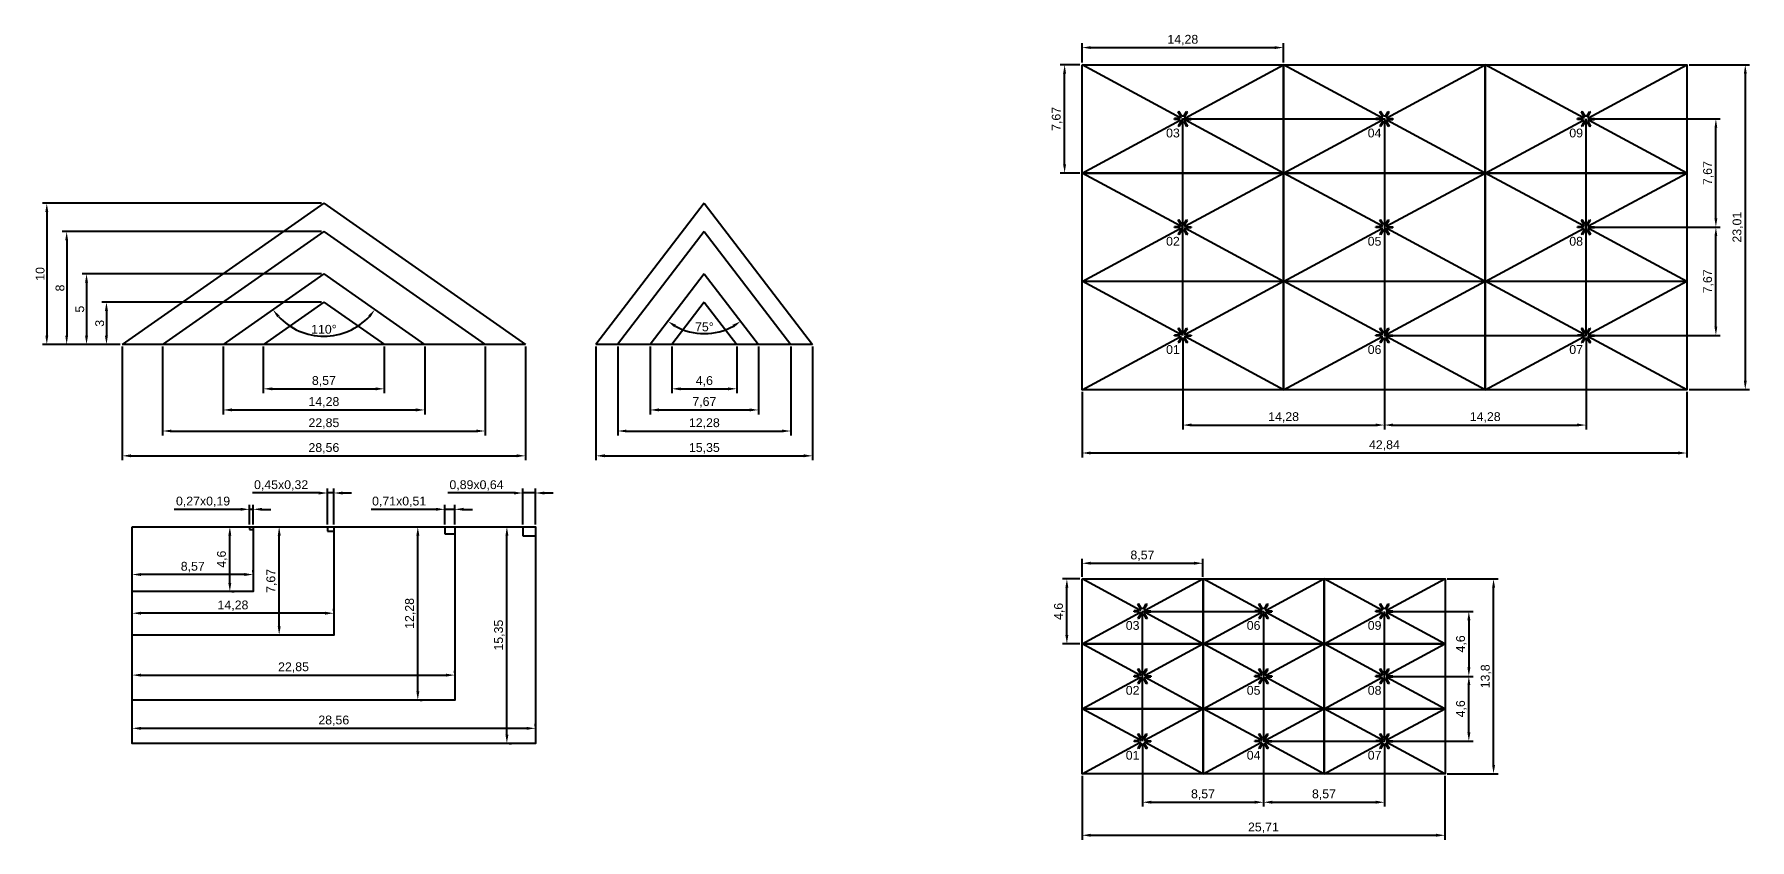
# Model space of a CAD drawing. Header units: millimetres. Extents: x 3155 to 3277, y 2327 to 2384.
import ezdxf

# ---------------------------------------------------------------- set-up
doc = ezdxf.new("R2010")
doc.units = ezdxf.units.MM
doc.styles.add('Annotative', font='arial.ttf')
doc.styles.get("Standard").update_dxf_attribs({"font": 'arial.ttf'})
doc.dimstyles.new('Annotative', dxfattribs={"dimscale": 0, "dimtxt": 2.5, "dimasz": 2.5, "dimexe": 1.25, "dimexo": 0.625, "dimtad": 1, "dimtxsty": 'Standard', "dimcen": 2.5, "dimadec": 0, "dimazin": 0, "dimtfac": 1, "dimtmove": 0, "dimatfit": 3, "dimfxl": 1, "dimarcsym": 0})

msp = doc.modelspace()

# ---------------------------------------------------------------- texts
at = {"char_height": 0.625, "attachment_point": 6, "style": 'Annotative'}
for s, insert in [('03', (3236.597, 2376.946)), ('04', (3250.877, 2376.946)), ('09', (3265.157, 2376.946)), ('02', (3236.597, 2369.276)), ('05', (3250.877, 2369.276)), ('08', (3265.157, 2369.276)), ('01', (3236.597, 2361.606)), ('06', (3250.877, 2361.606)), ('07', (3265.157, 2361.606)), ('03', (3233.741, 2342.064)), ('06', (3242.311, 2342.064)), ('09', (3250.881, 2342.064)), ('02', (3233.741, 2337.464)), ('05', (3242.311, 2337.464)), ('08', (3250.881, 2337.464)), ('01', (3233.741, 2332.864)), ('04', (3242.311, 2332.864)), ('07', (3250.881, 2332.864))]:
    msp.add_mtext_dynamic_manual_height_columns(s, width=0.8146, gutter_width=3.125, heights=[0], dxfattribs=dict(at, insert=insert))

# ---------------------------------------------------------------- blocks, each defined once
blk = doc.blocks.new('*D1')
at = {"color": 0, "lineweight": -2, "transparency": 16777216}
blk.add_arc((3175.97, 2366.97), 4.41, 223.1265, 316.8735, dxfattribs=at)
at = {"color": 0, "transparency": 16777216}
for points in [[(3172.67, 2363.89), (3172.83, 2364.02), (3172.35, 2364.44)], [(3179.11, 2364.02), (3179.27, 2363.89), (3179.58, 2364.44)]]:
    blk.add_solid(points, dxfattribs=at)
at = {"layer": 'Defpoints', "color": 0, "transparency": 16777216}
for p in [(3175.97, 2366.97), (3175.97, 2366.97), (3174.58, 2362.79), (3168.83, 2361.97), (3183.11, 2361.97)]:
    blk.add_point(p, dxfattribs=at)
at = {"color": 0, "transparency": 16777216, "insert": (3175.97, 2363.04), "char_height": 0.625, "attachment_point": 5}
blk.add_mtext('110°', dxfattribs=at)
blk = doc.blocks.new('*D2')
at = {"color": 0, "lineweight": -2, "transparency": 16777216}
blk.add_arc((3202.92, 2366.97), 4.23, 240.9644, 299.0356, dxfattribs=at)
at = {"color": 0, "transparency": 16777216}
for points in [[(3200.8, 2363.18), (3200.92, 2363.36), (3200.34, 2363.61)], [(3204.91, 2363.36), (3205.03, 2363.18), (3205.49, 2363.61)]]:
    blk.add_solid(points, dxfattribs=at)
at = {"layer": 'Defpoints', "color": 0, "transparency": 16777216}
for p in [(3202.92, 2366.97), (3202.92, 2366.97), (3202, 2362.84), (3199.08, 2361.97), (3206.75, 2361.97)]:
    blk.add_point(p, dxfattribs=at)
at = {"color": 0, "transparency": 16777216, "insert": (3202.92, 2363.21), "char_height": 0.625, "attachment_point": 5}
blk.add_mtext('75°', dxfattribs=at)
blk = doc.blocks.new('*D3')
at = {"color": 0, "lineweight": -2, "transparency": 16777216}
for p, q in [((3175.81, 2366.97), (3158.85, 2366.97)), ((3159.16, 2366.35), (3159.16, 2362.6)), ((3161.53, 2361.97), (3158.85, 2361.97))]:
    blk.add_line(p, q, dxfattribs=at)
at = {"color": 0, "transparency": 16777216}
for points in [[(3159.05, 2366.35), (3159.26, 2366.35), (3159.16, 2366.97)], [(3159.05, 2362.6), (3159.26, 2362.6), (3159.16, 2361.97)]]:
    blk.add_solid(points, dxfattribs=at)
at = {"layer": 'Defpoints', "color": 0, "transparency": 16777216}
for p in [(3175.97, 2366.97), (3159.16, 2361.97), (3161.69, 2361.97)]:
    blk.add_point(p, dxfattribs=at)
at = {"color": 0, "transparency": 16777216, "insert": (3158.68, 2364.47), "char_height": 0.625, "attachment_point": 5, "rotation": 90}
blk.add_mtext('5', dxfattribs=at)
blk = doc.blocks.new('*D4')
at = {"color": 0, "lineweight": -2, "transparency": 16777216}
for p, q in [((3175.81, 2369.97), (3157.44, 2369.97)), ((3157.75, 2369.35), (3157.75, 2362.6)), ((3161.53, 2361.97), (3157.44, 2361.97))]:
    blk.add_line(p, q, dxfattribs=at)
at = {"color": 0, "transparency": 16777216}
for points in [[(3157.65, 2369.35), (3157.85, 2369.35), (3157.75, 2369.97)], [(3157.65, 2362.6), (3157.85, 2362.6), (3157.75, 2361.97)]]:
    blk.add_solid(points, dxfattribs=at)
at = {"layer": 'Defpoints', "color": 0, "transparency": 16777216}
for p in [(3175.97, 2369.97), (3157.75, 2361.97), (3161.69, 2361.97)]:
    blk.add_point(p, dxfattribs=at)
at = {"color": 0, "transparency": 16777216, "insert": (3157.28, 2365.97), "char_height": 0.625, "attachment_point": 5, "rotation": 90}
blk.add_mtext('8', dxfattribs=at)
blk = doc.blocks.new('*D5')
at = {"color": 0, "lineweight": -2, "transparency": 16777216}
for p, q in [((3175.81, 2371.97), (3156.03, 2371.97)), ((3156.34, 2371.35), (3156.34, 2362.6)), ((3161.53, 2361.97), (3156.03, 2361.97))]:
    blk.add_line(p, q, dxfattribs=at)
at = {"color": 0, "transparency": 16777216}
for points in [[(3156.24, 2371.35), (3156.45, 2371.35), (3156.34, 2371.97)], [(3156.24, 2362.6), (3156.45, 2362.6), (3156.34, 2361.97)]]:
    blk.add_solid(points, dxfattribs=at)
at = {"layer": 'Defpoints', "color": 0, "transparency": 16777216}
for p in [(3175.97, 2371.97), (3156.34, 2361.97), (3161.69, 2361.97)]:
    blk.add_point(p, dxfattribs=at)
at = {"color": 0, "transparency": 16777216, "insert": (3155.87, 2366.97), "char_height": 0.625, "attachment_point": 5, "rotation": 90}
blk.add_mtext('10', dxfattribs=at)
blk = doc.blocks.new('*D6')
at = {"color": 0, "lineweight": -2, "transparency": 16777216}
for p, q in [((3168.83, 2361.82), (3168.83, 2357.02)), ((3183.11, 2361.82), (3183.11, 2357.02)), ((3169.45, 2357.33), (3182.48, 2357.33))]:
    blk.add_line(p, q, dxfattribs=at)
at = {"color": 0, "transparency": 16777216}
for points in [[(3169.45, 2357.44), (3169.45, 2357.23), (3168.83, 2357.33)], [(3182.48, 2357.44), (3182.48, 2357.23), (3183.11, 2357.33)]]:
    blk.add_solid(points, dxfattribs=at)
at = {"layer": 'Defpoints', "color": 0, "transparency": 16777216}
for p in [(3168.83, 2361.97), (3183.11, 2361.97), (3183.11, 2357.33)]:
    blk.add_point(p, dxfattribs=at)
at = {"color": 0, "transparency": 16777216, "insert": (3175.97, 2357.87), "char_height": 0.625, "attachment_point": 5}
blk.add_mtext('14,28', dxfattribs=at)
blk = doc.blocks.new('*D7')
at = {"color": 0, "lineweight": -2, "transparency": 16777216}
for p, q in [((3164.54, 2361.82), (3164.54, 2355.53)), ((3187.39, 2361.82), (3187.39, 2355.53)), ((3165.17, 2355.84), (3186.77, 2355.84))]:
    blk.add_line(p, q, dxfattribs=at)
at = {"color": 0, "transparency": 16777216}
for points in [[(3165.17, 2355.94), (3165.17, 2355.74), (3164.54, 2355.84)], [(3186.77, 2355.94), (3186.77, 2355.74), (3187.39, 2355.84)]]:
    blk.add_solid(points, dxfattribs=at)
at = {"layer": 'Defpoints', "color": 0, "transparency": 16777216}
for p in [(3164.54, 2361.97), (3187.39, 2361.97), (3187.39, 2355.84)]:
    blk.add_point(p, dxfattribs=at)
at = {"color": 0, "transparency": 16777216, "insert": (3175.97, 2356.37), "char_height": 0.625, "attachment_point": 5}
blk.add_mtext('22,85', dxfattribs=at)
blk = doc.blocks.new('*D8')
at = {"color": 0, "lineweight": -2, "transparency": 16777216}
for p, q in [((3161.69, 2361.82), (3161.69, 2353.77)), ((3190.25, 2361.82), (3190.25, 2353.77)), ((3162.31, 2354.08), (3189.62, 2354.08))]:
    blk.add_line(p, q, dxfattribs=at)
at = {"color": 0, "transparency": 16777216}
for points in [[(3162.31, 2354.19), (3162.31, 2353.98), (3161.69, 2354.08)], [(3189.62, 2354.19), (3189.62, 2353.98), (3190.25, 2354.08)]]:
    blk.add_solid(points, dxfattribs=at)
at = {"layer": 'Defpoints', "color": 0, "transparency": 16777216}
for p in [(3161.69, 2361.97), (3190.25, 2361.97), (3190.25, 2354.08)]:
    blk.add_point(p, dxfattribs=at)
at = {"color": 0, "transparency": 16777216, "insert": (3175.97, 2354.61), "char_height": 0.625, "attachment_point": 5}
blk.add_mtext('28,56', dxfattribs=at)
blk = doc.blocks.new('*D9')
at = {"color": 0, "lineweight": -2, "transparency": 16777216}
for p, q in [((3199.08, 2361.82), (3199.08, 2357.02)), ((3206.75, 2361.82), (3206.75, 2357.02)), ((3199.7, 2357.33), (3206.13, 2357.33))]:
    blk.add_line(p, q, dxfattribs=at)
at = {"color": 0, "transparency": 16777216}
for points in [[(3199.7, 2357.44), (3199.7, 2357.23), (3199.08, 2357.33)], [(3206.13, 2357.44), (3206.13, 2357.23), (3206.75, 2357.33)]]:
    blk.add_solid(points, dxfattribs=at)
at = {"layer": 'Defpoints', "color": 0, "transparency": 16777216}
for p in [(3199.08, 2361.97), (3206.75, 2361.97), (3206.75, 2357.33)]:
    blk.add_point(p, dxfattribs=at)
at = {"color": 0, "transparency": 16777216, "insert": (3202.92, 2357.87), "char_height": 0.625, "attachment_point": 5}
blk.add_mtext('7,67', dxfattribs=at)
blk = doc.blocks.new('*D10')
at = {"color": 0, "lineweight": -2, "transparency": 16777216}
for p, q in [((3196.78, 2361.82), (3196.78, 2355.53)), ((3209.05, 2361.82), (3209.05, 2355.53)), ((3197.4, 2355.84), (3208.43, 2355.84))]:
    blk.add_line(p, q, dxfattribs=at)
at = {"color": 0, "transparency": 16777216}
for points in [[(3197.4, 2355.94), (3197.4, 2355.74), (3196.78, 2355.84)], [(3208.43, 2355.94), (3208.43, 2355.74), (3209.05, 2355.84)]]:
    blk.add_solid(points, dxfattribs=at)
at = {"layer": 'Defpoints', "color": 0, "transparency": 16777216}
for p in [(3196.78, 2361.97), (3209.05, 2361.97), (3209.05, 2355.84)]:
    blk.add_point(p, dxfattribs=at)
at = {"color": 0, "transparency": 16777216, "insert": (3202.92, 2356.37), "char_height": 0.625, "attachment_point": 5}
blk.add_mtext('12,28', dxfattribs=at)
blk = doc.blocks.new('*D11')
at = {"color": 0, "lineweight": -2, "transparency": 16777216}
for p, q in [((3195.24, 2361.82), (3195.24, 2353.77)), ((3210.59, 2361.82), (3210.59, 2353.77)), ((3195.87, 2354.08), (3209.96, 2354.08))]:
    blk.add_line(p, q, dxfattribs=at)
at = {"color": 0, "transparency": 16777216}
for points in [[(3195.87, 2354.19), (3195.87, 2353.98), (3195.24, 2354.08)], [(3209.96, 2354.19), (3209.96, 2353.98), (3210.59, 2354.08)]]:
    blk.add_solid(points, dxfattribs=at)
at = {"layer": 'Defpoints', "color": 0, "transparency": 16777216}
for p in [(3195.24, 2361.97), (3210.59, 2361.97), (3210.59, 2354.08)]:
    blk.add_point(p, dxfattribs=at)
at = {"color": 0, "transparency": 16777216, "insert": (3202.92, 2354.61), "char_height": 0.625, "attachment_point": 5}
blk.add_mtext('15,35', dxfattribs=at)
blk = doc.blocks.new('*D12')
at = {"color": 0, "lineweight": -2, "transparency": 16777216}
for p, q in [((3162.39, 2343.09), (3162.39, 2343.25)), ((3176.05, 2342.93), (3163.02, 2342.93)), ((3176.67, 2343.09), (3176.67, 2343.25))]:
    blk.add_line(p, q, dxfattribs=at)
at = {"color": 0, "transparency": 16777216}
for points in [[(3163.02, 2343.04), (3163.02, 2342.83), (3162.39, 2342.93)], [(3176.05, 2343.04), (3176.05, 2342.83), (3176.67, 2342.93)]]:
    blk.add_solid(points, dxfattribs=at)
at = {"layer": 'Defpoints', "color": 0, "transparency": 16777216}
for p in [(3162.39, 2342.93), (3162.39, 2342.93), (3176.67, 2342.93)]:
    blk.add_point(p, dxfattribs=at)
at = {"color": 0, "transparency": 16777216, "insert": (3169.53, 2343.46), "char_height": 0.625, "attachment_point": 5}
blk.add_mtext('14,28', dxfattribs=at)
blk = doc.blocks.new('*D13')
at = {"color": 0, "lineweight": -2, "transparency": 16777216}
for p, q in [((3172.96, 2349.06), (3173.12, 2349.06)), ((3172.8, 2342.01), (3172.8, 2348.43)), ((3172.96, 2341.39), (3173.12, 2341.39))]:
    blk.add_line(p, q, dxfattribs=at)
at = {"color": 0, "transparency": 16777216}
for points in [[(3172.7, 2348.43), (3172.91, 2348.43), (3172.8, 2349.06)], [(3172.7, 2342.01), (3172.91, 2342.01), (3172.8, 2341.39)]]:
    blk.add_solid(points, dxfattribs=at)
at = {"layer": 'Defpoints', "color": 0, "transparency": 16777216}
for p in [(3172.8, 2349.06), (3172.8, 2349.06), (3172.8, 2341.39)]:
    blk.add_point(p, dxfattribs=at)
at = {"color": 0, "transparency": 16777216, "insert": (3172.27, 2345.22), "char_height": 0.625, "attachment_point": 5, "rotation": 90}
blk.add_mtext('7,67', dxfattribs=at)
blk = doc.blocks.new('*D14')
at = {"color": 0, "lineweight": -2, "transparency": 16777216}
for p, q in [((3162.39, 2338.71), (3162.39, 2338.86)), ((3163.02, 2338.55), (3184.62, 2338.55)), ((3185.24, 2338.71), (3185.24, 2338.86))]:
    blk.add_line(p, q, dxfattribs=at)
at = {"color": 0, "transparency": 16777216}
for points in [[(3163.02, 2338.65), (3163.02, 2338.44), (3162.39, 2338.55)], [(3184.62, 2338.65), (3184.62, 2338.44), (3185.24, 2338.55)]]:
    blk.add_solid(points, dxfattribs=at)
at = {"layer": 'Defpoints', "color": 0, "transparency": 16777216}
for p in [(3162.39, 2338.55), (3185.24, 2338.55), (3185.24, 2338.55)]:
    blk.add_point(p, dxfattribs=at)
at = {"color": 0, "transparency": 16777216, "insert": (3173.82, 2339.08), "char_height": 0.625, "attachment_point": 5}
blk.add_mtext('22,85', dxfattribs=at)
blk = doc.blocks.new('*D15')
at = {"color": 0, "lineweight": -2, "transparency": 16777216}
for p, q in [((3162.39, 2334.94), (3162.39, 2335.09)), ((3163.02, 2334.78), (3190.33, 2334.78)), ((3190.95, 2334.94), (3190.95, 2335.09))]:
    blk.add_line(p, q, dxfattribs=at)
at = {"color": 0, "transparency": 16777216}
for points in [[(3163.02, 2334.88), (3163.02, 2334.67), (3162.39, 2334.78)], [(3190.33, 2334.88), (3190.33, 2334.67), (3190.95, 2334.78)]]:
    blk.add_solid(points, dxfattribs=at)
at = {"layer": 'Defpoints', "color": 0, "transparency": 16777216}
for p in [(3162.39, 2334.78), (3190.95, 2334.78), (3190.95, 2334.78)]:
    blk.add_point(p, dxfattribs=at)
at = {"color": 0, "transparency": 16777216, "insert": (3176.67, 2335.31), "char_height": 0.625, "attachment_point": 5}
blk.add_mtext('28,56', dxfattribs=at)
blk = doc.blocks.new('*D16')
at = {"color": 0, "lineweight": -2, "transparency": 16777216}
for p, q in [((3189.09, 2349.06), (3189.25, 2349.06)), ((3188.93, 2334.33), (3188.93, 2348.43)), ((3189.09, 2333.71), (3189.25, 2333.71))]:
    blk.add_line(p, q, dxfattribs=at)
at = {"color": 0, "transparency": 16777216}
for points in [[(3188.83, 2348.43), (3189.04, 2348.43), (3188.93, 2349.06)], [(3188.83, 2334.33), (3189.04, 2334.33), (3188.93, 2333.71)]]:
    blk.add_solid(points, dxfattribs=at)
at = {"layer": 'Defpoints', "color": 0, "transparency": 16777216}
for p in [(3188.93, 2349.06), (3188.93, 2349.06), (3188.93, 2333.71)]:
    blk.add_point(p, dxfattribs=at)
at = {"color": 0, "transparency": 16777216, "insert": (3188.4, 2341.38), "char_height": 0.625, "attachment_point": 5, "rotation": 90}
blk.add_mtext('15,35', dxfattribs=at)
blk = doc.blocks.new('*D17')
at = {"color": 0, "lineweight": -2, "transparency": 16777216}
for p, q in [((3182.78, 2349.06), (3182.94, 2349.06)), ((3182.62, 2337.4), (3182.62, 2348.43)), ((3182.78, 2336.78), (3182.94, 2336.78))]:
    blk.add_line(p, q, dxfattribs=at)
at = {"color": 0, "transparency": 16777216}
for points in [[(3182.52, 2348.43), (3182.73, 2348.43), (3182.62, 2349.06)], [(3182.52, 2337.4), (3182.73, 2337.4), (3182.62, 2336.78)]]:
    blk.add_solid(points, dxfattribs=at)
at = {"layer": 'Defpoints', "color": 0, "transparency": 16777216}
for p in [(3182.62, 2349.06), (3182.62, 2349.06), (3182.62, 2336.78)]:
    blk.add_point(p, dxfattribs=at)
at = {"color": 0, "transparency": 16777216, "insert": (3182.09, 2342.92), "char_height": 0.625, "attachment_point": 5, "rotation": 90}
blk.add_mtext('12,28', dxfattribs=at)
blk = doc.blocks.new('*D18')
at = {"color": 0, "lineweight": -2, "transparency": 16777216}
for p, q in [((3175.6, 2351.45), (3170.91, 2351.45)), ((3176.23, 2349.22), (3176.23, 2351.76)), ((3176.67, 2351.45), (3176.23, 2351.45)), ((3176.67, 2349.22), (3176.67, 2351.76)), ((3177.3, 2351.45), (3177.92, 2351.45))]:
    blk.add_line(p, q, dxfattribs=at)
at = {"color": 0, "transparency": 16777216}
for points in [[(3175.6, 2351.55), (3175.6, 2351.34), (3176.23, 2351.45)], [(3177.3, 2351.55), (3177.3, 2351.34), (3176.67, 2351.45)]]:
    blk.add_solid(points, dxfattribs=at)
at = {"layer": 'Defpoints', "color": 0, "transparency": 16777216}
for p in [(3176.23, 2351.45), (3176.23, 2349.06), (3176.67, 2349.06)]:
    blk.add_point(p, dxfattribs=at)
at = {"color": 0, "transparency": 16777216, "insert": (3172.94, 2351.98), "char_height": 0.625, "width": 4.5381, "attachment_point": 5}
blk.add_mtext('0,45x0,32', dxfattribs=at)
blk = doc.blocks.new('*D19')
at = {"color": 0, "lineweight": -2, "transparency": 16777216}
for p, q in [((3183.9, 2350.29), (3179.33, 2350.29)), ((3184.53, 2349.22), (3184.53, 2350.6)), ((3185.24, 2350.29), (3184.53, 2350.29)), ((3185.24, 2349.22), (3185.24, 2350.6)), ((3185.87, 2350.29), (3186.49, 2350.29))]:
    blk.add_line(p, q, dxfattribs=at)
at = {"color": 0, "transparency": 16777216}
for points in [[(3183.9, 2350.4), (3183.9, 2350.19), (3184.53, 2350.29)], [(3185.87, 2350.4), (3185.87, 2350.19), (3185.24, 2350.29)]]:
    blk.add_solid(points, dxfattribs=at)
at = {"layer": 'Defpoints', "color": 0, "transparency": 16777216}
for p in [(3184.53, 2350.29), (3184.53, 2349.06), (3185.24, 2349.06)]:
    blk.add_point(p, dxfattribs=at)
at = {"color": 0, "transparency": 16777216, "insert": (3181.3, 2350.82), "char_height": 0.625, "attachment_point": 5}
blk.add_mtext('0,71x0,51', dxfattribs=at)
blk = doc.blocks.new('*D20')
at = {"color": 0, "lineweight": -2, "transparency": 16777216}
for p, q in [((3189.43, 2351.45), (3184.74, 2351.45)), ((3190.06, 2349.22), (3190.06, 2351.76)), ((3190.95, 2351.45), (3190.06, 2351.45)), ((3190.95, 2349.22), (3190.95, 2351.76)), ((3191.58, 2351.45), (3192.2, 2351.45))]:
    blk.add_line(p, q, dxfattribs=at)
at = {"color": 0, "transparency": 16777216}
for points in [[(3189.43, 2351.55), (3189.43, 2351.34), (3190.06, 2351.45)], [(3191.58, 2351.55), (3191.58, 2351.34), (3190.95, 2351.45)]]:
    blk.add_solid(points, dxfattribs=at)
at = {"layer": 'Defpoints', "color": 0, "transparency": 16777216}
for p in [(3190.06, 2351.45), (3190.06, 2349.06), (3190.95, 2349.06)]:
    blk.add_point(p, dxfattribs=at)
at = {"color": 0, "transparency": 16777216, "insert": (3186.78, 2351.98), "char_height": 0.625, "attachment_point": 5}
blk.add_mtext('0,89x0,64', dxfattribs=at)
blk = doc.blocks.new('A$C017c5604')
at = {"color": 2}
for p, q in [((-0.18, 0.09), (-7.14, 3.84)), ((0.18, 0.09), (7.14, 3.84)), ((-0.2, 0.03), (-0.6, 0.03)), ((-0.6, -0.03), (-0.6, 0.03)), ((-0.33, 0.5), (-0.27, 0.53)), ((-0.12, 0.16), (-0.33, 0.5)), ((-0.07, 0.19), (-0.27, 0.53)), ((0.07, 0.19), (0.27, 0.53)), ((0.12, 0.16), (0.33, 0.5)), ((0.2, 0.03), (0.6, 0.03)), ((0.27, 0.53), (0.33, 0.5)), ((0.6, 0.03), (0.6, -0.03)), ((-7.14, -3.84), (-0.18, -0.09)), ((-0.2, -0.03), (-0.6, -0.03)), ((-0.12, -0.16), (-0.33, -0.5)), ((-0.27, -0.53), (-0.33, -0.5)), ((-0.07, -0.19), (-0.27, -0.53)), ((0.07, -0.19), (0.27, -0.53)), ((0.12, -0.16), (0.33, -0.5)), ((7.14, -3.84), (0.18, -0.09)), ((0.2, -0.03), (0.6, -0.03)), ((0.33, -0.5), (0.27, -0.53))]:
    blk.add_line(p, q, dxfattribs=at)
at = {"color": 1}
blk.add_lwpolyline([(-7.14, 3.84), (7.14, 3.84), (7.14, -3.84), (-7.14, -3.84)], close=True, dxfattribs=at)
at = {"color": 2}
for start, end in [(128.6269, 171.3731), (68.6269, 111.3731), (8.6269, 51.3731), (188.6269, 231.3731), (248.6269, 291.3731), (308.6269, 351.3731)]:
    blk.add_arc((0, 0), 0.2, start, end, dxfattribs=at)
blk = doc.blocks.new('*D39')
at = {"color": 0, "lineweight": -2, "transparency": 16777216}
for p, q in [((3265.53, 2370.28), (3274.88, 2370.28)), ((3274.57, 2363.23), (3274.57, 2369.65)), ((3265.53, 2362.61), (3274.88, 2362.61))]:
    blk.add_line(p, q, dxfattribs=at)
at = {"color": 0, "transparency": 16777216}
for points in [[(3274.47, 2369.65), (3274.67, 2369.65), (3274.57, 2370.28)], [(3274.47, 2363.23), (3274.67, 2363.23), (3274.57, 2362.61)]]:
    blk.add_solid(points, dxfattribs=at)
at = {"layer": 'Defpoints', "color": 0, "transparency": 16777216}
for p in [(3265.37, 2370.28), (3274.57, 2370.28), (3265.37, 2362.61)]:
    blk.add_point(p, dxfattribs=at)
at = {"color": 0, "transparency": 16777216, "insert": (3274.04, 2366.44), "char_height": 0.625, "attachment_point": 5, "rotation": 90}
blk.add_mtext('7,67', dxfattribs=at)
blk = doc.blocks.new('*D40')
at = {"color": 0, "lineweight": -2, "transparency": 16777216}
for p, q in [((3265.53, 2377.95), (3274.88, 2377.95)), ((3274.57, 2370.9), (3274.57, 2377.32)), ((3265.53, 2370.28), (3274.88, 2370.28))]:
    blk.add_line(p, q, dxfattribs=at)
at = {"color": 0, "transparency": 16777216}
for points in [[(3274.47, 2377.32), (3274.67, 2377.32), (3274.57, 2377.95)], [(3274.47, 2370.9), (3274.67, 2370.9), (3274.57, 2370.28)]]:
    blk.add_solid(points, dxfattribs=at)
at = {"layer": 'Defpoints', "color": 0, "transparency": 16777216}
for p in [(3265.37, 2377.95), (3274.57, 2377.95), (3265.37, 2370.28)]:
    blk.add_point(p, dxfattribs=at)
at = {"color": 0, "transparency": 16777216, "insert": (3274.04, 2374.11), "char_height": 0.625, "attachment_point": 5, "rotation": 90}
blk.add_mtext('7,67', dxfattribs=at)
blk = doc.blocks.new('*D46')
at = {"color": 0, "lineweight": -2, "transparency": 16777216}
for p, q in [((3272.67, 2381.78), (3276.96, 2381.78)), ((3276.65, 2381.16), (3276.65, 2359.4)), ((3272.67, 2358.77), (3276.96, 2358.77))]:
    blk.add_line(p, q, dxfattribs=at)
at = {"color": 0, "transparency": 16777216}
for points in [[(3276.55, 2381.16), (3276.76, 2381.16), (3276.65, 2381.78)], [(3276.55, 2359.4), (3276.76, 2359.4), (3276.65, 2358.77)]]:
    blk.add_solid(points, dxfattribs=at)
at = {"layer": 'Defpoints', "color": 0, "transparency": 16777216}
for p in [(3272.51, 2381.78), (3272.51, 2358.77), (3276.65, 2358.77)]:
    blk.add_point(p, dxfattribs=at)
at = {"color": 0, "transparency": 16777216, "insert": (3276.12, 2370.28), "char_height": 0.625, "attachment_point": 5, "rotation": 90}
blk.add_mtext('23,01', dxfattribs=at)
blk = doc.blocks.new('*D47')
at = {"color": 0, "lineweight": -2, "transparency": 16777216}
for p, q in [((3236.81, 2362.45), (3236.81, 2355.95)), ((3251.09, 2362.45), (3251.09, 2355.95)), ((3237.43, 2356.26), (3250.46, 2356.26))]:
    blk.add_line(p, q, dxfattribs=at)
at = {"color": 0, "transparency": 16777216}
for points in [[(3237.43, 2356.37), (3237.43, 2356.16), (3236.81, 2356.26)], [(3250.46, 2356.37), (3250.46, 2356.16), (3251.09, 2356.26)]]:
    blk.add_solid(points, dxfattribs=at)
at = {"layer": 'Defpoints', "color": 0, "transparency": 16777216}
for p in [(3236.81, 2362.61), (3251.09, 2362.61), (3251.09, 2356.26)]:
    blk.add_point(p, dxfattribs=at)
at = {"color": 0, "transparency": 16777216, "insert": (3243.95, 2356.8), "char_height": 0.625, "attachment_point": 5}
blk.add_mtext('14,28', dxfattribs=at)
blk = doc.blocks.new('*D48')
at = {"color": 0, "lineweight": -2, "transparency": 16777216}
for p, q in [((3251.09, 2362.45), (3251.09, 2355.95)), ((3265.37, 2362.45), (3265.37, 2355.95)), ((3251.71, 2356.26), (3264.74, 2356.26))]:
    blk.add_line(p, q, dxfattribs=at)
at = {"color": 0, "transparency": 16777216}
for points in [[(3251.71, 2356.37), (3251.71, 2356.16), (3251.09, 2356.26)], [(3264.74, 2356.37), (3264.74, 2356.16), (3265.37, 2356.26)]]:
    blk.add_solid(points, dxfattribs=at)
at = {"layer": 'Defpoints', "color": 0, "transparency": 16777216}
for p in [(3251.09, 2362.61), (3265.37, 2362.61), (3265.37, 2356.26)]:
    blk.add_point(p, dxfattribs=at)
at = {"color": 0, "transparency": 16777216, "insert": (3258.23, 2356.8), "char_height": 0.625, "attachment_point": 5}
blk.add_mtext('14,28', dxfattribs=at)
blk = doc.blocks.new('*D50')
at = {"color": 0, "lineweight": -2, "transparency": 16777216}
for p, q in [((3229.67, 2358.61), (3229.67, 2353.97)), ((3272.51, 2358.61), (3272.51, 2353.97)), ((3271.88, 2354.28), (3230.29, 2354.28))]:
    blk.add_line(p, q, dxfattribs=at)
at = {"color": 0, "transparency": 16777216}
for points in [[(3230.29, 2354.39), (3230.29, 2354.18), (3229.67, 2354.28)], [(3271.88, 2354.39), (3271.88, 2354.18), (3272.51, 2354.28)]]:
    blk.add_solid(points, dxfattribs=at)
at = {"layer": 'Defpoints', "color": 0, "transparency": 16777216}
for p in [(3229.67, 2358.77), (3272.51, 2358.77), (3229.67, 2354.28)]:
    blk.add_point(p, dxfattribs=at)
at = {"color": 0, "transparency": 16777216, "insert": (3251.09, 2354.81), "char_height": 0.625, "attachment_point": 5}
blk.add_mtext('42,84', dxfattribs=at)
blk = doc.blocks.new('*D51')
at = {"color": 0, "lineweight": -2, "transparency": 16777216}
for p, q in [((3229.51, 2381.78), (3228.12, 2381.78)), ((3228.44, 2374.74), (3228.44, 2381.16)), ((3229.51, 2374.11), (3228.12, 2374.11))]:
    blk.add_line(p, q, dxfattribs=at)
at = {"color": 0, "transparency": 16777216}
for points in [[(3228.33, 2381.16), (3228.54, 2381.16), (3228.44, 2381.78)], [(3228.33, 2374.74), (3228.54, 2374.74), (3228.44, 2374.11)]]:
    blk.add_solid(points, dxfattribs=at)
at = {"layer": 'Defpoints', "color": 0, "transparency": 16777216}
for p in [(3228.44, 2381.78), (3229.67, 2381.78), (3229.67, 2374.11)]:
    blk.add_point(p, dxfattribs=at)
at = {"color": 0, "transparency": 16777216, "insert": (3227.9, 2377.95), "char_height": 0.625, "attachment_point": 5, "rotation": 90}
blk.add_mtext('7,67', dxfattribs=at)
blk = doc.blocks.new('*D38')
at = {"color": 0, "lineweight": -2, "transparency": 16777216}
for p, q in [((3229.67, 2381.94), (3229.67, 2383.31)), ((3230.29, 2383), (3243.32, 2383)), ((3243.95, 2381.94), (3243.95, 2383.31))]:
    blk.add_line(p, q, dxfattribs=at)
at = {"color": 0, "transparency": 16777216}
for points in [[(3230.29, 2383.1), (3230.29, 2382.9), (3229.67, 2383)], [(3243.32, 2383.1), (3243.32, 2382.9), (3243.95, 2383)]]:
    blk.add_solid(points, dxfattribs=at)
at = {"layer": 'Defpoints', "color": 0, "transparency": 16777216}
for p in [(3243.95, 2383), (3229.67, 2381.78), (3243.95, 2381.78)]:
    blk.add_point(p, dxfattribs=at)
at = {"color": 0, "transparency": 16777216, "insert": (3236.81, 2383.53), "char_height": 0.625, "attachment_point": 5}
blk.add_mtext('14,28', dxfattribs=at)
blk = doc.blocks.new('*D53')
at = {"color": 0, "lineweight": -2, "transparency": 16777216}
for p, q in [((3171.68, 2361.82), (3171.68, 2358.52)), ((3180.25, 2361.82), (3180.25, 2358.52)), ((3172.31, 2358.83), (3179.63, 2358.83))]:
    blk.add_line(p, q, dxfattribs=at)
at = {"color": 0, "transparency": 16777216}
for points in [[(3172.31, 2358.93), (3172.31, 2358.72), (3171.68, 2358.83)], [(3179.63, 2358.93), (3179.63, 2358.72), (3180.25, 2358.83)]]:
    blk.add_solid(points, dxfattribs=at)
at = {"layer": 'Defpoints', "color": 0, "transparency": 16777216}
for p in [(3171.68, 2361.97), (3180.25, 2361.97), (3180.25, 2358.83)]:
    blk.add_point(p, dxfattribs=at)
at = {"color": 0, "transparency": 16777216, "insert": (3175.97, 2359.36), "char_height": 0.625, "attachment_point": 5}
blk.add_mtext('8,57', dxfattribs=at)
blk = doc.blocks.new('*D54')
at = {"color": 0, "lineweight": -2, "transparency": 16777216}
for p, q in [((3200.61, 2361.82), (3200.61, 2358.52)), ((3205.22, 2361.82), (3205.22, 2358.52)), ((3201.24, 2358.83), (3204.59, 2358.83))]:
    blk.add_line(p, q, dxfattribs=at)
at = {"color": 0, "transparency": 16777216}
for points in [[(3201.24, 2358.93), (3201.24, 2358.72), (3200.61, 2358.83)], [(3204.59, 2358.93), (3204.59, 2358.72), (3205.22, 2358.83)]]:
    blk.add_solid(points, dxfattribs=at)
at = {"layer": 'Defpoints', "color": 0, "transparency": 16777216}
for p in [(3200.61, 2361.97), (3205.22, 2361.97), (3205.22, 2358.83)]:
    blk.add_point(p, dxfattribs=at)
at = {"color": 0, "transparency": 16777216, "insert": (3202.92, 2359.36), "char_height": 0.625, "attachment_point": 5}
blk.add_mtext('4,6', dxfattribs=at)
blk = doc.blocks.new('*D55')
at = {"color": 0, "lineweight": -2, "transparency": 16777216}
for p, q in [((3162.39, 2345.83), (3162.39, 2345.98)), ((3170.34, 2345.67), (3163.02, 2345.67)), ((3170.96, 2345.83), (3170.96, 2345.98))]:
    blk.add_line(p, q, dxfattribs=at)
at = {"color": 0, "transparency": 16777216}
for points in [[(3163.02, 2345.78), (3163.02, 2345.57), (3162.39, 2345.67)], [(3170.34, 2345.78), (3170.34, 2345.57), (3170.96, 2345.67)]]:
    blk.add_solid(points, dxfattribs=at)
at = {"layer": 'Defpoints', "color": 0, "transparency": 16777216}
for p in [(3162.39, 2345.67), (3162.39, 2345.67), (3170.96, 2345.67)]:
    blk.add_point(p, dxfattribs=at)
at = {"color": 0, "transparency": 16777216, "insert": (3166.68, 2346.2), "char_height": 0.625, "attachment_point": 5}
blk.add_mtext('8,57', dxfattribs=at)
blk = doc.blocks.new('*D56')
at = {"color": 0, "lineweight": -2, "transparency": 16777216}
for p, q in [((3169.46, 2349.06), (3169.62, 2349.06)), ((3169.31, 2345.08), (3169.31, 2348.43)), ((3169.46, 2344.46), (3169.62, 2344.46))]:
    blk.add_line(p, q, dxfattribs=at)
at = {"color": 0, "transparency": 16777216}
for points in [[(3169.2, 2348.43), (3169.41, 2348.43), (3169.31, 2349.06)], [(3169.2, 2345.08), (3169.41, 2345.08), (3169.31, 2344.46)]]:
    blk.add_solid(points, dxfattribs=at)
at = {"layer": 'Defpoints', "color": 0, "transparency": 16777216}
for p in [(3169.31, 2349.06), (3169.31, 2349.06), (3169.31, 2344.46)]:
    blk.add_point(p, dxfattribs=at)
at = {"color": 0, "transparency": 16777216, "insert": (3168.77, 2346.76), "char_height": 0.625, "attachment_point": 5, "rotation": 90}
blk.add_mtext('4,6', dxfattribs=at)
blk = doc.blocks.new('A$C07ef2470')
at = {"color": 2}
for p, q in [((-0.18, 0.09), (-4.28, 2.3)), ((0.18, 0.09), (4.28, 2.3)), ((-0.2, 0.03), (-0.6, 0.03)), ((-0.6, -0.03), (-0.6, 0.03)), ((-0.33, 0.5), (-0.27, 0.53)), ((-0.12, 0.16), (-0.33, 0.5)), ((-0.07, 0.19), (-0.27, 0.53)), ((0.07, 0.19), (0.27, 0.53)), ((0.12, 0.16), (0.33, 0.5)), ((0.2, 0.03), (0.6, 0.03)), ((0.27, 0.53), (0.33, 0.5)), ((0.6, 0.03), (0.6, -0.03)), ((-4.28, -2.3), (-0.18, -0.09)), ((-0.2, -0.03), (-0.6, -0.03)), ((-0.12, -0.16), (-0.33, -0.5)), ((-0.27, -0.53), (-0.33, -0.5)), ((-0.07, -0.19), (-0.27, -0.53)), ((0.07, -0.19), (0.27, -0.53)), ((0.12, -0.16), (0.33, -0.5)), ((4.28, -2.3), (0.18, -0.09)), ((0.2, -0.03), (0.6, -0.03)), ((0.33, -0.5), (0.27, -0.53))]:
    blk.add_line(p, q, dxfattribs=at)
at = {"color": 4}
blk.add_lwpolyline([(-4.28, 2.3), (4.29, 2.3), (4.29, -2.3), (-4.28, -2.3)], close=True, dxfattribs=at)
at = {"color": 2}
for start, end in [(128.6269, 171.3731), (68.6269, 111.3731), (8.6269, 51.3731), (188.6269, 231.3731), (248.6269, 291.3731), (308.6269, 351.3731)]:
    blk.add_arc((0, 0), 0.2, start, end, dxfattribs=at)
blk = doc.blocks.new('*D59')
at = {"color": 0, "lineweight": -2, "transparency": 16777216}
for p, q in [((3233.95, 2333.71), (3233.95, 2329.23)), ((3242.52, 2333.71), (3242.52, 2329.23)), ((3234.58, 2329.54), (3241.9, 2329.54))]:
    blk.add_line(p, q, dxfattribs=at)
at = {"color": 0, "transparency": 16777216}
for points in [[(3234.58, 2329.65), (3234.58, 2329.44), (3233.95, 2329.54)], [(3241.9, 2329.65), (3241.9, 2329.44), (3242.52, 2329.54)]]:
    blk.add_solid(points, dxfattribs=at)
at = {"layer": 'Defpoints', "color": 0, "transparency": 16777216}
for p in [(3233.95, 2333.86), (3242.52, 2333.86), (3242.52, 2329.54)]:
    blk.add_point(p, dxfattribs=at)
at = {"color": 0, "transparency": 16777216, "insert": (3238.24, 2330.08), "char_height": 0.625, "attachment_point": 5}
blk.add_mtext('8,57', dxfattribs=at)
blk = doc.blocks.new('*D60')
at = {"color": 0, "lineweight": -2, "transparency": 16777216}
for p, q in [((3242.52, 2333.71), (3242.52, 2329.23)), ((3251.09, 2333.71), (3251.09, 2329.23)), ((3243.15, 2329.54), (3250.47, 2329.54))]:
    blk.add_line(p, q, dxfattribs=at)
at = {"color": 0, "transparency": 16777216}
for points in [[(3243.15, 2329.65), (3243.15, 2329.44), (3242.52, 2329.54)], [(3250.47, 2329.65), (3250.47, 2329.44), (3251.09, 2329.54)]]:
    blk.add_solid(points, dxfattribs=at)
at = {"layer": 'Defpoints', "color": 0, "transparency": 16777216}
for p in [(3242.52, 2333.86), (3251.09, 2333.86), (3251.09, 2329.54)]:
    blk.add_point(p, dxfattribs=at)
at = {"color": 0, "transparency": 16777216, "insert": (3246.81, 2330.08), "char_height": 0.625, "attachment_point": 5}
blk.add_mtext('8,57', dxfattribs=at)
blk = doc.blocks.new('*D61')
at = {"color": 0, "lineweight": -2, "transparency": 16777216}
for p, q in [((3229.67, 2331.41), (3229.67, 2326.89)), ((3255.38, 2331.41), (3255.38, 2326.89)), ((3230.29, 2327.2), (3254.75, 2327.2))]:
    blk.add_line(p, q, dxfattribs=at)
at = {"color": 0, "transparency": 16777216}
for points in [[(3230.29, 2327.31), (3230.29, 2327.1), (3229.67, 2327.2)], [(3254.75, 2327.31), (3254.75, 2327.1), (3255.38, 2327.2)]]:
    blk.add_solid(points, dxfattribs=at)
at = {"layer": 'Defpoints', "color": 0, "transparency": 16777216}
for p in [(3229.67, 2331.56), (3255.38, 2331.56), (3255.38, 2327.2)]:
    blk.add_point(p, dxfattribs=at)
at = {"color": 0, "transparency": 16777216, "insert": (3242.52, 2327.73), "char_height": 0.625, "attachment_point": 5}
blk.add_mtext('25,71', dxfattribs=at)
blk = doc.blocks.new('*D62')
at = {"color": 0, "lineweight": -2, "transparency": 16777216}
for p, q in [((3251.25, 2338.46), (3257.38, 2338.46)), ((3257.07, 2334.49), (3257.07, 2337.84)), ((3251.25, 2333.86), (3257.38, 2333.86))]:
    blk.add_line(p, q, dxfattribs=at)
at = {"color": 0, "transparency": 16777216}
for points in [[(3256.97, 2337.84), (3257.18, 2337.84), (3257.07, 2338.46)], [(3256.97, 2334.49), (3257.18, 2334.49), (3257.07, 2333.86)]]:
    blk.add_solid(points, dxfattribs=at)
at = {"layer": 'Defpoints', "color": 0, "transparency": 16777216}
for p in [(3251.09, 2338.46), (3257.07, 2338.46), (3251.09, 2333.86)]:
    blk.add_point(p, dxfattribs=at)
at = {"color": 0, "transparency": 16777216, "insert": (3256.54, 2336.16), "char_height": 0.625, "attachment_point": 5, "rotation": 90}
blk.add_mtext('4,6', dxfattribs=at)
blk = doc.blocks.new('*D63')
at = {"color": 0, "lineweight": -2, "transparency": 16777216}
for p, q in [((3251.25, 2343.06), (3257.38, 2343.06)), ((3257.07, 2342.44), (3257.07, 2339.09)), ((3251.25, 2338.46), (3257.38, 2338.46))]:
    blk.add_line(p, q, dxfattribs=at)
at = {"color": 0, "transparency": 16777216}
for points in [[(3256.97, 2342.44), (3257.18, 2342.44), (3257.07, 2343.06)], [(3256.97, 2339.09), (3257.18, 2339.09), (3257.07, 2338.46)]]:
    blk.add_solid(points, dxfattribs=at)
at = {"layer": 'Defpoints', "color": 0, "transparency": 16777216}
for p in [(3251.09, 2343.06), (3251.09, 2338.46), (3257.07, 2338.46)]:
    blk.add_point(p, dxfattribs=at)
at = {"color": 0, "transparency": 16777216, "insert": (3256.54, 2340.76), "char_height": 0.625, "attachment_point": 5, "rotation": 90}
blk.add_mtext('4,6', dxfattribs=at)
blk = doc.blocks.new('*D64')
at = {"color": 0, "lineweight": -2, "transparency": 16777216}
for p, q in [((3255.53, 2345.36), (3259.14, 2345.36)), ((3258.82, 2332.19), (3258.82, 2344.74)), ((3255.53, 2331.56), (3259.14, 2331.56))]:
    blk.add_line(p, q, dxfattribs=at)
at = {"color": 0, "transparency": 16777216}
for points in [[(3258.72, 2344.74), (3258.93, 2344.74), (3258.82, 2345.36)], [(3258.72, 2332.19), (3258.93, 2332.19), (3258.82, 2331.56)]]:
    blk.add_solid(points, dxfattribs=at)
at = {"layer": 'Defpoints', "color": 0, "transparency": 16777216}
for p in [(3255.38, 2345.36), (3258.82, 2345.36), (3255.38, 2331.56)]:
    blk.add_point(p, dxfattribs=at)
at = {"color": 0, "transparency": 16777216, "insert": (3258.29, 2338.46), "char_height": 0.625, "attachment_point": 5, "rotation": 90}
blk.add_mtext('13,8', dxfattribs=at)
blk = doc.blocks.new('*D65')
at = {"color": 0, "lineweight": -2, "transparency": 16777216}
for p, q in [((3229.51, 2345.36), (3228.28, 2345.36)), ((3228.6, 2341.39), (3228.6, 2344.74)), ((3229.51, 2340.76), (3228.28, 2340.76))]:
    blk.add_line(p, q, dxfattribs=at)
at = {"color": 0, "transparency": 16777216}
for points in [[(3228.49, 2344.74), (3228.7, 2344.74), (3228.6, 2345.36)], [(3228.49, 2341.39), (3228.7, 2341.39), (3228.6, 2340.76)]]:
    blk.add_solid(points, dxfattribs=at)
at = {"layer": 'Defpoints', "color": 0, "transparency": 16777216}
for p in [(3228.6, 2345.36), (3229.67, 2345.36), (3229.67, 2340.76)]:
    blk.add_point(p, dxfattribs=at)
at = {"color": 0, "transparency": 16777216, "insert": (3228.06, 2343.06), "char_height": 0.625, "attachment_point": 5, "rotation": 90}
blk.add_mtext('4,6', dxfattribs=at)
blk = doc.blocks.new('*D66')
at = {"color": 0, "lineweight": -2, "transparency": 16777216}
for p, q in [((3229.67, 2345.52), (3229.67, 2346.79)), ((3230.29, 2346.47), (3237.61, 2346.47)), ((3238.24, 2345.52), (3238.24, 2346.79))]:
    blk.add_line(p, q, dxfattribs=at)
at = {"color": 0, "transparency": 16777216}
for points in [[(3230.29, 2346.58), (3230.29, 2346.37), (3229.67, 2346.47)], [(3237.61, 2346.58), (3237.61, 2346.37), (3238.24, 2346.47)]]:
    blk.add_solid(points, dxfattribs=at)
at = {"layer": 'Defpoints', "color": 0, "transparency": 16777216}
for p in [(3238.24, 2346.47), (3229.67, 2345.36), (3238.24, 2345.36)]:
    blk.add_point(p, dxfattribs=at)
at = {"color": 0, "transparency": 16777216, "insert": (3233.95, 2347), "char_height": 0.625, "attachment_point": 5}
blk.add_mtext('8,57', dxfattribs=at)
blk = doc.blocks.new('*D67')
at = {"color": 0, "lineweight": -2, "transparency": 16777216}
for p, q in [((3170.07, 2350.29), (3165.37, 2350.29)), ((3170.69, 2349.22), (3170.69, 2350.6)), ((3170.96, 2350.29), (3170.69, 2350.29)), ((3170.96, 2349.22), (3170.96, 2350.6)), ((3171.59, 2350.29), (3172.21, 2350.29))]:
    blk.add_line(p, q, dxfattribs=at)
at = {"color": 0, "transparency": 16777216}
for points in [[(3170.07, 2350.4), (3170.07, 2350.19), (3170.69, 2350.29)], [(3171.59, 2350.4), (3171.59, 2350.19), (3170.96, 2350.29)]]:
    blk.add_solid(points, dxfattribs=at)
at = {"layer": 'Defpoints', "color": 0, "transparency": 16777216}
for p in [(3170.69, 2350.29), (3170.69, 2349.06), (3170.96, 2349.06)]:
    blk.add_point(p, dxfattribs=at)
at = {"color": 0, "transparency": 16777216, "insert": (3167.41, 2350.82), "char_height": 0.625, "attachment_point": 5}
blk.add_mtext('0,27x0,19', dxfattribs=at)
blk = doc.blocks.new('*D68')
at = {"color": 0, "lineweight": -2, "transparency": 16777216}
for p, q in [((3175.81, 2364.97), (3160.25, 2364.97)), ((3160.57, 2364.35), (3160.57, 2362.6)), ((3161.53, 2361.97), (3160.25, 2361.97))]:
    blk.add_line(p, q, dxfattribs=at)
at = {"color": 0, "transparency": 16777216}
for points in [[(3160.46, 2364.35), (3160.67, 2364.35), (3160.57, 2364.97)], [(3160.46, 2362.6), (3160.67, 2362.6), (3160.57, 2361.97)]]:
    blk.add_solid(points, dxfattribs=at)
at = {"layer": 'Defpoints', "color": 0, "transparency": 16777216}
for p in [(3175.97, 2364.97), (3160.57, 2361.97), (3161.69, 2361.97)]:
    blk.add_point(p, dxfattribs=at)
at = {"color": 0, "transparency": 16777216, "insert": (3160.09, 2363.47), "char_height": 0.625, "attachment_point": 5, "rotation": 90}
blk.add_mtext('3', dxfattribs=at)

# ---------------------------------------------------------------- dimensions: what is measured, and where the dimension line sits
for base, p1, p2, picture, middle in [((3243.95, 2383), (3229.67, 2381.781), (3243.95, 2381.781), '*D38', (3236.81, 2383.532)), ((3251.09, 2356.264), (3236.81, 2362.606), (3251.09, 2362.606), '*D47', (3243.95, 2356.796)), ((3265.37, 2356.264), (3251.09, 2362.606), (3265.37, 2362.606), '*D48', (3258.23, 2356.796)), ((3229.67, 2354.283), (3272.51, 2358.771), (3229.67, 2358.771), '*D50', (3251.09, 2354.815)), ((3238.238, 2346.473), (3229.668, 2345.364), (3238.238, 2345.364), '*D66', (3233.953, 2347.004)), ((3242.523, 2329.544), (3233.953, 2333.864), (3242.523, 2333.864), '*D59', (3238.238, 2330.076)), ((3251.093, 2329.544), (3242.523, 2333.864), (3251.093, 2333.864), '*D60', (3246.808, 2330.076)), ((3255.378, 2327.201), (3229.668, 2331.564), (3255.378, 2331.564), '*D61', (3242.523, 2327.733))]:
    dim = msp.add_linear_dim(base=base, p1=p1, p2=p2, dimstyle='Annotative')
    dim.commit()
    dim.dimension.update_dxf_attribs({"geometry": picture, "text_midpoint": middle})
for base, p1, p2, picture, middle in [((3228.436, 2381.781), (3229.67, 2374.111), (3229.67, 2381.781), '*D51', (3227.905, 2377.946)), ((3276.652, 2358.771), (3272.51, 2381.781), (3272.51, 2358.771), '*D46', (3276.12, 2370.276)), ((3274.57, 2377.946), (3265.37, 2370.276), (3265.37, 2377.946), '*D40', (3274.038, 2374.111)), ((3274.57, 2370.276), (3265.37, 2362.606), (3265.37, 2370.276), '*D39', (3274.038, 2366.441)), ((3228.596, 2345.364), (3229.668, 2340.764), (3229.668, 2345.364), '*D65', (3228.065, 2343.064)), ((3258.824, 2345.364), (3255.378, 2331.564), (3255.378, 2345.364), '*D64', (3258.292, 2338.464)), ((3257.072, 2338.464), (3251.093, 2343.064), (3251.093, 2338.464), '*D63', (3256.541, 2340.764)), ((3257.072, 2338.464), (3251.093, 2333.864), (3251.093, 2338.464), '*D62', (3256.541, 2336.164))]:
    dim = msp.add_linear_dim(base=base, p1=p1, p2=p2, angle=90, dimstyle='Annotative')
    dim.commit()
    dim.dimension.update_dxf_attribs({"geometry": picture, "text_midpoint": middle})
at = {"color": 3}
for base, p1, p2, picture, middle in [((3156.343, 2361.973), (3175.967, 2371.973), (3161.686, 2361.973), '*D5', (3155.868, 2366.973)), ((3188.934, 2349.059), (3188.934, 2333.709), (3188.934, 2349.059), '*D16', (3188.402, 2341.384))]:
    dim = msp.add_linear_dim(base=base, p1=p1, p2=p2, angle=90, dimstyle='Annotative', dxfattribs=at)
    dim.commit()
    dim.dimension.update_dxf_attribs({"geometry": picture, "text_midpoint": middle})
at = {"color": 2}
for base, p1, p2, picture, middle in [((3157.751, 2361.973), (3175.967, 2369.973), (3161.686, 2361.973), '*D4', (3157.275, 2365.973)), ((3182.625, 2349.059), (3182.625, 2336.779), (3182.625, 2349.059), '*D17', (3182.093, 2342.919))]:
    dim = msp.add_linear_dim(base=base, p1=p1, p2=p2, angle=90, dimstyle='Annotative', dxfattribs=at)
    dim.commit()
    dim.dimension.update_dxf_attribs({"geometry": picture, "text_midpoint": middle})
at = {"color": 1}
for base, p1, p2, picture, middle in [((3159.159, 2361.973), (3175.967, 2366.973), (3161.686, 2361.973), '*D3', (3158.685, 2364.473)), ((3172.804, 2349.059), (3172.804, 2341.389), (3172.804, 2349.059), '*D13', (3172.272, 2345.224))]:
    dim = msp.add_linear_dim(base=base, p1=p1, p2=p2, angle=90, dimstyle='Annotative', dxfattribs=at)
    dim.commit()
    dim.dimension.update_dxf_attribs({"geometry": picture, "text_midpoint": middle})
for base, line1, line2, picture, middle in [((3174.58, 2362.787), ((3175.967, 2366.973), (3168.827, 2361.973)), ((3175.967, 2366.973), (3183.108, 2361.973)), '*D1', (3175.967, 2362.563)), ((3201.999, 2362.839), ((3202.916, 2366.973), (3206.752, 2361.973)), ((3202.916, 2366.973), (3199.079, 2361.973)), '*D2', (3202.916, 2362.739))]:
    dim = msp.add_angular_dim_2l(base=base, line1=line1, line2=line2, dimstyle='Annotative')
    dim.commit()
    dim.dimension.update_dxf_attribs({"geometry": picture, "text_midpoint": middle, "dimtype": 162})
at = {"color": 4}
for base, p1, p2, picture, middle in [((3160.567, 2361.973), (3175.967, 2364.973), (3161.686, 2361.973), '*D68', (3160.091, 2363.473)), ((3169.305, 2349.059), (3169.305, 2344.459), (3169.305, 2349.059), '*D56', (3168.773, 2346.759))]:
    dim = msp.add_linear_dim(base=base, p1=p1, p2=p2, angle=90, dimstyle='Annotative', dxfattribs=at)
    dim.commit()
    dim.dimension.update_dxf_attribs({"geometry": picture, "text_midpoint": middle})
at = {"color": 3}
for base, p1, p2, picture, middle in [((3190.249, 2354.083), (3161.686, 2361.973), (3190.249, 2361.973), '*D8', (3175.967, 2354.615)), ((3210.589, 2354.083), (3195.242, 2361.973), (3210.589, 2361.973), '*D11', (3202.916, 2354.615)), ((3190.952, 2334.779), (3162.392, 2334.779), (3190.952, 2334.779), '*D15', (3176.672, 2335.311))]:
    dim = msp.add_linear_dim(base=base, p1=p1, p2=p2, dimstyle='Annotative', dxfattribs=at)
    dim.commit()
    dim.dimension.update_dxf_attribs({"geometry": picture, "text_midpoint": middle})
at = {"color": 2}
for base, p1, p2, picture, middle in [((3187.393, 2355.84), (3164.542, 2361.973), (3187.393, 2361.973), '*D7', (3175.967, 2356.372)), ((3209.054, 2355.84), (3196.777, 2361.973), (3209.054, 2361.973), '*D10', (3202.916, 2356.372)), ((3185.242, 2338.549), (3162.392, 2338.549), (3185.242, 2338.549), '*D14', (3173.817, 2339.081))]:
    dim = msp.add_linear_dim(base=base, p1=p1, p2=p2, dimstyle='Annotative', dxfattribs=at)
    dim.commit()
    dim.dimension.update_dxf_attribs({"geometry": picture, "text_midpoint": middle})
at = {"color": 1}
for base, p1, p2, picture, middle in [((3183.108, 2357.334), (3168.827, 2361.973), (3183.108, 2361.973), '*D6', (3175.967, 2357.866)), ((3206.752, 2357.334), (3199.079, 2361.973), (3206.752, 2361.973), '*D9', (3202.916, 2357.866)), ((3162.392, 2342.933), (3176.672, 2342.933), (3162.392, 2342.933), '*D12', (3169.532, 2343.465))]:
    dim = msp.add_linear_dim(base=base, p1=p1, p2=p2, dimstyle='Annotative', dxfattribs=at)
    dim.commit()
    dim.dimension.update_dxf_attribs({"geometry": picture, "text_midpoint": middle})
at = {"color": 4}
for base, p1, p2, picture, middle in [((3180.252, 2358.828), (3171.683, 2361.973), (3180.252, 2361.973), '*D53', (3175.967, 2359.36)), ((3205.218, 2358.828), (3200.614, 2361.973), (3205.218, 2361.973), '*D54', (3202.916, 2359.36)), ((3162.392, 2345.672), (3170.962, 2345.672), (3162.392, 2345.672), '*D55', (3166.677, 2346.204))]:
    dim = msp.add_linear_dim(base=base, p1=p1, p2=p2, dimstyle='Annotative', dxfattribs=at)
    dim.commit()
    dim.dimension.update_dxf_attribs({"geometry": picture, "text_midpoint": middle})
at = {"color": 1}
dim = msp.add_linear_dim(base=(3176.226, 2351.448), p1=(3176.672, 2349.059), p2=(3176.226, 2349.059), text='<>x0,32', dimstyle='Annotative', dxfattribs=at)
dim.commit()
dim.dimension.update_dxf_attribs({"geometry": '*D18', "text_midpoint": (3172.943, 2351.98)})
at = {"color": 3}
dim = msp.add_linear_dim(base=(3190.06, 2351.448), p1=(3190.952, 2349.059), p2=(3190.06, 2349.059), text='<>x0,64', dimstyle='Annotative', dxfattribs=at)
dim.commit()
dim.dimension.update_dxf_attribs({"geometry": '*D20', "text_midpoint": (3186.775, 2351.98)})
at = {"color": 4}
dim = msp.add_linear_dim(base=(3170.692, 2350.292), p1=(3170.962, 2349.059), p2=(3170.692, 2349.059), text='<>x0,19', dimstyle='Annotative', dxfattribs=at)
dim.commit()
dim.dimension.update_dxf_attribs({"geometry": '*D67', "text_midpoint": (3167.406, 2350.824)})
at = {"color": 2}
dim = msp.add_linear_dim(base=(3184.528, 2350.292), p1=(3185.242, 2349.059), p2=(3184.528, 2349.059), text='<>x0,51', dimstyle='Annotative', dxfattribs=at)
dim.commit()
dim.dimension.update_dxf_attribs({"geometry": '*D19', "text_midpoint": (3181.303, 2350.824)})

# ---------------------------------------------------------------- linework, layer by layer
at = {"color": 3}
for p, q in [((3175.967, 2371.973), (3161.686, 2361.973)), ((3175.967, 2371.973), (3190.249, 2361.973)), ((3202.916, 2371.973), (3195.242, 2361.973)), ((3202.916, 2371.973), (3210.589, 2361.973)), ((3190.06, 2349.059), (3190.06, 2348.42)), ((3190.06, 2348.42), (3190.952, 2348.42))]:
    msp.add_line(p, q, dxfattribs=at)
at = {"color": 2}
for p, q in [((3175.967, 2369.973), (3164.542, 2361.973)), ((3175.967, 2369.973), (3187.393, 2361.973)), ((3202.916, 2369.973), (3196.777, 2361.973)), ((3202.916, 2369.973), (3209.054, 2361.973)), ((3184.528, 2349.059), (3184.528, 2348.548)), ((3184.528, 2348.548), (3185.242, 2348.548))]:
    msp.add_line(p, q, dxfattribs=at)
at = {"color": 1}
for p, q in [((3175.967, 2366.973), (3168.827, 2361.973)), ((3175.967, 2366.973), (3183.108, 2361.973)), ((3202.916, 2366.973), (3199.079, 2361.973)), ((3202.916, 2366.973), (3206.752, 2361.973)), ((3176.226, 2349.059), (3176.226, 2348.74)), ((3176.226, 2348.74), (3176.672, 2348.74))]:
    msp.add_line(p, q, dxfattribs=at)
at = {"color": 4}
for p, q in [((3175.967, 2364.973), (3171.683, 2361.973)), ((3175.967, 2364.973), (3180.252, 2361.973)), ((3202.916, 2364.973), (3200.614, 2361.973)), ((3202.916, 2364.973), (3205.218, 2361.973)), ((3170.692, 2349.059), (3170.692, 2348.869)), ((3170.692, 2348.869), (3170.962, 2348.869))]:
    msp.add_line(p, q, dxfattribs=at)
for p, q in [((3190.249, 2361.973), (3161.686, 2361.973)), ((3210.589, 2361.973), (3195.242, 2361.973))]:
    msp.add_line(p, q)
at = {"color": 6}
for points in [[(3236.81, 2362.606), (3236.81, 2377.946), (3251.09, 2377.946), (3251.09, 2362.606), (3265.37, 2362.606), (3265.37, 2377.946)], [(3233.953, 2333.864), (3233.953, 2343.064), (3242.523, 2343.064), (3242.523, 2333.864), (3251.093, 2333.864), (3251.093, 2343.064)]]:
    msp.add_lwpolyline(points, dxfattribs=at)
at = {"color": 1}
msp.add_lwpolyline([(3162.392, 2349.059), (3176.672, 2349.059), (3176.672, 2341.389), (3162.392, 2341.389)], close=True, dxfattribs=at)
at = {"color": 2}
msp.add_lwpolyline([(3162.392, 2349.059), (3185.242, 2349.059), (3185.242, 2336.779), (3162.392, 2336.779)], close=True, dxfattribs=at)
at = {"color": 3}
msp.add_lwpolyline([(3162.392, 2349.059), (3190.952, 2349.059), (3190.952, 2333.709), (3162.392, 2333.709)], close=True, dxfattribs=at)
at = {"color": 4}
msp.add_lwpolyline([(3162.392, 2349.059), (3170.962, 2349.059), (3170.962, 2344.459), (3162.392, 2344.459)], close=True, dxfattribs=at)

# ---------------------------------------------------------------- block references
for name, p in [('A$C017c5604', (3236.81, 2377.946)), ('A$C017c5604', (3251.09, 2377.946)), ('A$C017c5604', (3265.37, 2377.946)), ('A$C017c5604', (3236.81, 2370.276)), ('A$C017c5604', (3251.09, 2370.276)), ('A$C017c5604', (3265.37, 2370.276)), ('A$C017c5604', (3236.81, 2362.606)), ('A$C017c5604', (3251.09, 2362.606)), ('A$C017c5604', (3265.37, 2362.606)), ('A$C07ef2470', (3233.953, 2343.064)), ('A$C07ef2470', (3242.523, 2343.064)), ('A$C07ef2470', (3251.093, 2343.064)), ('A$C07ef2470', (3233.953, 2338.464)), ('A$C07ef2470', (3242.523, 2338.464)), ('A$C07ef2470', (3251.093, 2338.464)), ('A$C07ef2470', (3233.953, 2333.864)), ('A$C07ef2470', (3242.523, 2333.864)), ('A$C07ef2470', (3251.093, 2333.864))]:
    msp.add_blockref(name, p)

msp.set_redraw_order([(e.dxf.handle, doc.entitydb.next_handle()) for e in msp.query("TEXT MTEXT ATTDEF DIMENSION ARC_DIMENSION")])  # texts and dimensions are drawn at this point

doc.saveas('drawing.dxf')
